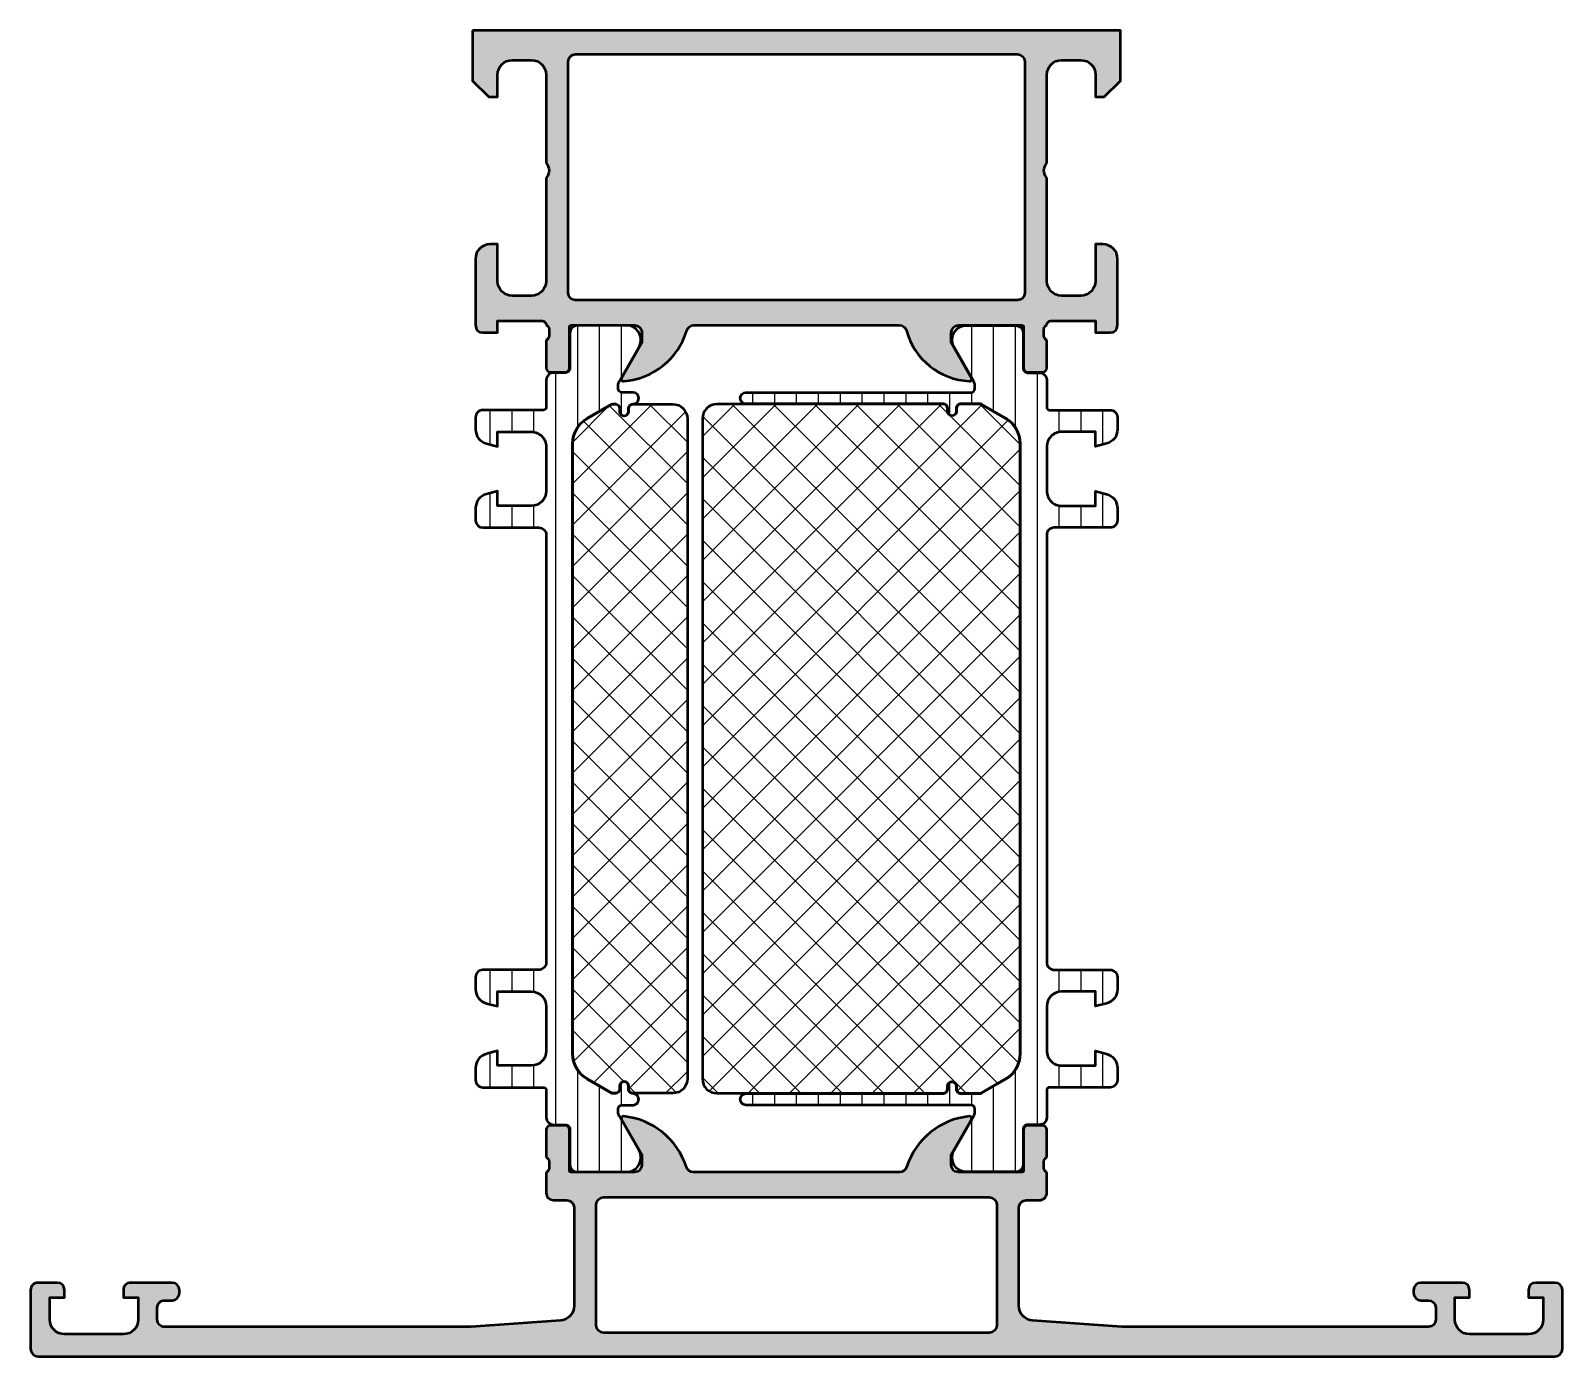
# Model space of a CAD drawing. Extents: x 0 to 104, y 0 to 90.
import ezdxf

# ---------------------------------------------------------------- set-up
doc = ezdxf.new("R2010")
doc.units = 0
for name, color, linetype, lineweight in [('0S-Alu contour', 7, 'Continuous', 50), ('0S-Alu hatch', 252, 'Continuous', 25), ('0S-Plastic contour', 254, 'Continuous', 50), ('0S-Plastic hatch', 253, 'Continuous', 25), ('0S-PT contour', 91, 'Continuous', 50), ('0S-PT hatch', 103, 'Continuous', 25)]:
    doc.layers.add(name, color=color, linetype=linetype, lineweight=lineweight)
pattern_1 = [(90, (0, 0), (-1.4859, 0), [])]
pattern_2 = [(135, (0, 0), (-1.403165018917055, -1.403165018917055), []), (225, (0, 0), (1.403165018917055, -1.403165018917055), [])]

# ---------------------------------------------------------------- blocks, each defined once
blk = doc.blocks.new('445130__E653AF47_C448_4871_BC06_A91FB0F32772_')
at = {"layer": '0S-Alu hatch'}
h = blk.add_hatch(color=256, dxfattribs=at)
edge = h.paths.add_edge_path()
edge.add_line((36.90000000000001, 10.1), (36.89999999999999, 3.431119203401296))
edge.add_ellipse((35.89999999999999, 3.431119203401299), major_axis=(-1, 0), ratio=1, start_angle=94.08561677997488, end_angle=180, ccw=False)
edge.add_line((35.9712470499879, 2.433660503570564), (29.9, 2))
edge.add_line((29.9, 2), (9.100000000000001, 1.999999999999999))
edge.add_ellipse((9.1, 2.499999999999999), major_axis=(-0.4999999999999999, 0), ratio=1, start_angle=0, end_angle=90.00000000000023, ccw=False)
edge.add_line((8.6, 2.499999999999999), (8.6, 3.299999999999998))
edge.add_ellipse((9.100000000000001, 3.299999999999998), major_axis=(-0.5000000000000018, 0), ratio=1, start_angle=269.99999999999983, end_angle=360, ccw=False)
edge.add_line((9.100000000000003, 3.799999999999999), (9.599999999999998, 3.799999999999998))
edge.add_arc((9.599999999999998, 4.299999999999998), 0.5, 270, 360)
edge.add_line((10.1, 4.299999999999998), (10.1, 4.499999999999997))
edge.add_arc((9.600000000000001, 4.5), 0.4999999999999983, 0, 90)
edge.add_line((9.600000000000001, 4.999999999999999), (6.8, 4.999999999999999))
edge.add_arc((6.799999999999999, 4.5), 0.4999999999999992, 89.99999999999991, 180)
edge.add_line((6.3, 4.5), (6.300000000000001, 3.999999999999999))
edge.add_line((6.300000000000001, 3.999999999999999), (7.300000000000001, 3.999999999999999))
edge.add_line((7.300000000000001, 3.999999999999999), (7.300000000000001, 2.499999999999997))
edge.add_ellipse((6.300000000000003, 2.499999999999998), major_axis=(-0.9999999999999982, 0), ratio=1, start_angle=90, end_angle=180, ccw=False)
edge.add_line((6.300000000000002, 1.5), (2.299999999999999, 1.499999999999999))
edge.add_ellipse((2.299999999999999, 2.499999999999999), major_axis=(-1, 0), ratio=1, start_angle=0, end_angle=90, ccw=False)
edge.add_line((1.299999999999999, 2.499999999999999), (1.299999999999999, 3.999999999999998))
edge.add_line((1.299999999999999, 3.999999999999998), (2.299999999999999, 3.999999999999999))
edge.add_line((2.299999999999999, 3.999999999999999), (2.299999999999999, 4.499999999999999))
edge.add_arc((1.799999999999999, 4.499999999999999), 0.5, 0, 89.99999999999987)
edge.add_line((1.8, 4.999999999999999), (0.5000000000000029, 5.000000000000001))
edge.add_arc((0.5000000000000017, 4.5), 0.5000000000000018, 89.99999999999984, 180)
edge.add_line((-1e-16, 4.5), (0, 0.5))
edge.add_arc((0.5, 0.5), 0.5, 180, 269.9999999999999)
edge.add_line((0.4999999999999998, 0), (103.5, 0))
edge.add_arc((103.5, 0.5), 0.5, 270, 360)
edge.add_line((104, 0.5), (104, 4.50000000000001))
edge.add_arc((103.5, 4.50000000000001), 0.5, 0, 89.99999999999837)
edge.add_line((103.5, 5.00000000000001), (102.2, 4.999999999999998))
edge.add_arc((102.2, 4.50000000000001), 0.4999999999999876, 90, 180)
edge.add_line((101.7, 4.50000000000001), (101.7, 3.999999999999999))
edge.add_line((101.7, 3.999999999999999), (102.7, 3.999999999999999))
edge.add_line((102.7, 3.999999999999999), (102.7, 2.499999999999985))
edge.add_ellipse((101.7, 2.499999999999995), major_axis=(-0.9999999999999857, 0), ratio=1, start_angle=90, end_angle=180, ccw=False)
edge.add_line((101.7, 1.500000000000009), (97.70000000000003, 1.499999999999999))
edge.add_ellipse((97.70000000000003, 2.50000000000001), major_axis=(-1.000000000000011, 0), ratio=1, start_angle=0, end_angle=90, ccw=False)
edge.add_line((96.70000000000002, 2.50000000000001), (96.70000000000002, 3.999999999999999))
edge.add_line((96.70000000000002, 3.999999999999999), (97.70000000000002, 3.999999999999999))
edge.add_line((97.70000000000002, 3.999999999999999), (97.70000000000002, 4.50000000000001))
edge.add_arc((97.20000000000002, 4.50000000000001), 0.4999999999999858, 0, 89.99999999999837)
edge.add_line((97.20000000000005, 4.999999999999996), (94.39999999999999, 5))
edge.add_arc((94.4, 4.50000000000001), 0.4999999999999894, 90.0000000000016, 180)
edge.add_line((93.90000000000002, 4.500000000000011), (93.9, 4.300000000000039))
edge.add_arc((94.4, 4.300000000000004), 0.5, 180, 270)
edge.add_line((94.4, 3.800000000000004), (94.9, 3.799999999999998))
edge.add_ellipse((94.9, 3.300000000000001), major_axis=(-0.4999999999999978, 0), ratio=1, start_angle=180, end_angle=270, ccw=False)
edge.add_line((95.4, 3.300000000000018), (95.40000000000002, 2.500000000000034))
edge.add_ellipse((94.9, 2.500000000000025), major_axis=(-0.5000000000000285, 0), ratio=1, start_angle=90, end_angle=180, ccw=False)
edge.add_line((94.9, 1.999999999999997), (74.09999999999995, 2.000000000000001))
edge.add_line((74.09999999999995, 2.000000000000001), (68.02875295001208, 2.433660503570567))
edge.add_ellipse((68.10000000000001, 3.431119203401305), major_axis=(-1.000000000000004, 0), ratio=1, start_angle=0, end_angle=85.91438322002392, ccw=False)
edge.add_line((67.1, 3.431119203401303), (67.1, 10.10000000000001))
edge.add_ellipse((67.59999999999998, 10.10000000000001), major_axis=(-0.4999999999999858, 0), ratio=1, start_angle=269.9999999999984, end_angle=360, ccw=False)
edge.add_line((67.6, 10.6), (68.49999999999999, 10.6))
edge.add_arc((68.5, 11.10000000000001), 0.5000000000000125, 269.9999999999984, 360)
edge.add_line((69.00000000000001, 11.10000000000001), (68.99999999999999, 12.50000000000001))
edge.add_ellipse((69.07883644654304, 12.76752059199311), major_axis=(-0.2788950563274211, 0), ratio=1, start_angle=-1.164589374076911, end_angle=73.58012358050559, ccw=False)
edge.add_line((68.799999, 12.77318899999138), (68.79999899999999, 13.22678299999145))
edge.add_ellipse((69.07886709564316, 13.23244365946854), major_axis=(-0.2789255417371581, 0), ratio=1, start_angle=-73.57540544465002, end_angle=1.1628700728912236, ccw=False)
edge.add_line((69.00000000000001, 13.49998699999149), (69, 15.37999799999998))
edge.add_arc((68.69999999999999, 15.37999799999998), 0.3000000000000114, 0, 90)
edge.add_line((68.69999999999999, 15.679998), (67.7200256809572, 15.679998))
edge.add_arc((67.7200256809572, 15.379998), 0.2999999999999971, 90, 180)
edge.add_line((67.4200256809572, 15.379998), (67.4200256809572, 12.61999999999999))
edge.add_ellipse((67.30002568095723, 12.62), major_axis=(-0.1199999999999761, 0), ratio=1, start_angle=90, end_angle=180, ccw=False)
edge.add_line((67.30002568095723, 12.50000000000002), (63.00000000000004, 12.50000000000004))
edge.add_ellipse((63.00000000000004, 13.00000000000002), major_axis=(-0.4999999999999787, 0), ratio=1, start_angle=0, end_angle=90, ccw=False)
edge.add_line((62.50000000000007, 13.00000000000006), (62.50000000000013, 13.7000000000001))
edge.add_line((62.50000000000013, 13.7000000000001), (63.88149545762249, 16.09282032302761))
edge.add_arc((63.76188021535185, 16.16188021535175), 0.1381197846482815, 329.9999999999999, 455.6225775507901)
edge.add_arc((64.23822324117364, 11.32339113815272), 4.999999999999476, 95.62257755079048, 162.2515836439295)
edge.add_ellipse((58.99999999999986, 13.00000000000054), major_axis=(-0.5000000000005129, 0), ratio=1, start_angle=89.9999999999992, end_angle=162.2515836439304, ccw=False)
edge.add_line((58.99999999999985, 12.50000000000003), (45.00000000000015, 12.50000000000003))
edge.add_ellipse((45.00000000000015, 13.00000000000059), major_axis=(-0.5000000000005685, 0), ratio=1, start_angle=17.74841635607021, end_angle=89.9999999999992, ccw=False)
edge.add_arc((39.76177675882636, 11.32339113815275), 4.999999999999438, 17.74841635607049, 84.37742244920967)
edge.add_arc((40.23811978464813, 16.16188021535175), 0.1381197846482728, 84.37742244920987, 209.999999999999)
edge.add_line((40.11850454237749, 16.09282032302761), (41.49999999999987, 13.70000000000009))
edge.add_line((41.49999999999987, 13.70000000000009), (41.49999999999993, 13.00000000000006))
edge.add_ellipse((40.99999999999995, 13.00000000000002), major_axis=(-0.4999999999999787, 0), ratio=1, start_angle=90.0000000000008, end_angle=180, ccw=False)
edge.add_line((40.99999999999996, 12.50000000000004), (36.69997431904277, 12.50000000000003))
edge.add_ellipse((36.69997431904277, 12.62), major_axis=(-0.1199999999999761, 0), ratio=1, start_angle=0, end_angle=90, ccw=False)
edge.add_line((36.57997431904279, 12.62), (36.57997431904279, 15.37999800000001))
edge.add_arc((36.2799743190428, 15.37999800000001), 0.2999999999999971, 0, 90)
edge.add_line((36.2799743190428, 15.679998), (35.30000000000001, 15.679998))
edge.add_arc((35.30000000000001, 15.379998), 0.2999999999999989, 90, 180)
edge.add_line((35.00000000000002, 15.37999800000001), (35, 13.49998699999149))
edge.add_ellipse((34.92113290435683, 13.23244365946856), major_axis=(-0.2789255417371494, 0), ratio=1, start_angle=178.8371299271176, end_angle=253.575405444645, ccw=False)
edge.add_line((35.200001, 13.22678299999151), (35.200001, 12.77318899999182))
edge.add_ellipse((34.92116355345698, 12.7675205919931), major_axis=(-0.2788950563274163, 0), ratio=1, start_angle=106.4198764194901, end_angle=181.1645893741671, ccw=False)
edge.add_line((35.00000000000001, 12.5), (35, 11.1))
edge.add_arc((35.49999999999999, 11.09999999999999), 0.4999999999999929, 180, 269.9999999999992)
edge.add_line((35.49999999999999, 10.6), (36.4, 10.6))
edge.add_ellipse((36.40000000000001, 10.1), major_axis=(-0.5000000000000071, 0), ratio=1, start_angle=180, end_angle=270.0000000000008, ccw=False)
edge = h.paths.add_edge_path()
edge.add_line((38.4, 2.100000000000001), (38.4, 10.29999999999999))
edge.add_ellipse((38.90000000000001, 10.29999999999999), major_axis=(-0.5000000000000142, 0), ratio=1, start_angle=270.0000000000008, end_angle=360, ccw=False)
edge.add_line((38.9, 10.8), (65.1, 10.8))
edge.add_ellipse((65.1, 10.3), major_axis=(-0.5, 0), ratio=1, start_angle=180, end_angle=270, ccw=False)
edge.add_line((65.6, 10.29999999999999), (65.6, 2.099999999999997))
edge.add_ellipse((65.1, 2.099999999999998), major_axis=(-0.5, 0), ratio=1, start_angle=90, end_angle=180, ccw=False)
edge.add_line((65.1, 1.599999999999998), (38.9, 1.600000000000001))
edge.add_ellipse((38.9, 2.100000000000001), major_axis=(-0.5, 0), ratio=1, start_angle=0, end_angle=90, ccw=False)
at = {"layer": '0S-Alu contour', "color": 7}
for points in [[(36.2799743190428, 15.679998), (35.30000000000001, 15.679998)], [(40.11850454237749, 16.09282032302761), (41.49999999999987, 13.70000000000009), (41.49999999999993, 13.00000000000006)], [(62.50000000000007, 13.00000000000006), (62.50000000000013, 13.7000000000001), (63.88149545762249, 16.09282032302761)], [(68.69999999999999, 15.679998), (67.7200256809572, 15.679998)], [(35.00000000000002, 15.37999800000001), (35, 13.49998699999149)], [(36.57997431904279, 12.62), (36.57997431904279, 15.37999800000001)], [(67.4200256809572, 15.379998), (67.4200256809572, 12.61999999999999)], [(69.00000000000001, 13.49998699999149), (69, 15.37999799999998)], [(35.00000000000001, 12.5), (35, 11.1)], [(35.200001, 13.22678299999151), (35.200001, 12.77318899999182)], [(40.99999999999996, 12.50000000000004), (36.69997431904277, 12.50000000000003)], [(58.99999999999985, 12.50000000000003), (45.00000000000015, 12.50000000000003)], [(67.30002568095723, 12.50000000000002), (63.00000000000004, 12.50000000000004)], [(68.799999, 12.77318899999138), (68.79999899999999, 13.22678299999145)], [(69.00000000000001, 11.10000000000001), (68.99999999999999, 12.50000000000001)], [(35.49999999999999, 10.6), (36.4, 10.6)], [(38.9, 10.8), (65.1, 10.8)], [(67.6, 10.6), (68.49999999999999, 10.6)], [(36.90000000000001, 10.1), (36.89999999999999, 3.431119203401296)], [(38.4, 2.100000000000001), (38.4, 10.29999999999999)], [(65.6, 10.29999999999999), (65.6, 2.099999999999997)], [(67.1, 3.431119203401303), (67.1, 10.10000000000001)], [(-1e-16, 4.5), (0, 0.5)], [(1.8, 4.999999999999999), (0.5000000000000029, 5.000000000000001)], [(1.299999999999999, 2.499999999999999), (1.299999999999999, 3.999999999999998), (2.299999999999999, 3.999999999999999), (2.299999999999999, 4.499999999999999)], [(6.3, 4.5), (6.300000000000001, 3.999999999999999), (7.300000000000001, 3.999999999999999), (7.300000000000001, 2.499999999999997)], [(9.600000000000001, 4.999999999999999), (6.8, 4.999999999999999)], [(10.1, 4.299999999999998), (10.1, 4.499999999999997)], [(93.90000000000002, 4.500000000000011), (93.9, 4.300000000000039)], [(97.20000000000005, 4.999999999999996), (94.39999999999999, 5)], [(96.70000000000002, 2.50000000000001), (96.70000000000002, 3.999999999999999), (97.70000000000002, 3.999999999999999), (97.70000000000002, 4.50000000000001)], [(101.7, 4.50000000000001), (101.7, 3.999999999999999), (102.7, 3.999999999999999), (102.7, 2.499999999999985)], [(103.5, 5.00000000000001), (102.2, 4.999999999999998)], [(104, 0.5), (104, 4.50000000000001)], [(8.6, 2.499999999999999), (8.6, 3.299999999999998)], [(9.100000000000003, 3.799999999999999), (9.599999999999998, 3.799999999999998)], [(94.4, 3.800000000000004), (94.9, 3.799999999999998)], [(95.4, 3.300000000000018), (95.40000000000002, 2.500000000000034)], [(35.9712470499879, 2.433660503570564), (29.9, 2), (9.100000000000001, 1.999999999999999)], [(94.9, 1.999999999999997), (74.09999999999995, 2.000000000000001), (68.02875295001208, 2.433660503570567)], [(6.300000000000002, 1.5), (2.299999999999999, 1.499999999999999)], [(65.1, 1.599999999999998), (38.9, 1.600000000000001)], [(101.7, 1.500000000000009), (97.70000000000003, 1.499999999999999)], [(0.4999999999999998, 0), (103.5, 0)]]:
    blk.add_lwpolyline(points, dxfattribs=at)
for centre, radius, start, end in [((35.30000000000001, 15.379998), 0.2999999999999989, 90, 180), ((36.2799743190428, 15.37999800000001), 0.2999999999999971, 0, 90), ((40.23811978464813, 16.16188021535175), 0.1381197846482728, 84.37742244920987, 209.999999999999), ((39.76177675882636, 11.32339113815275), 4.999999999999438, 17.74841635607049, 84.37742244920967), ((64.23822324117364, 11.32339113815272), 4.999999999999476, 95.62257755079048, 162.2515836439295), ((63.76188021535185, 16.16188021535175), 0.1381197846482815, 329.9999999999999, 95.62257755079013), ((67.7200256809572, 15.379998), 0.2999999999999971, 90, 180), ((68.69999999999999, 15.37999799999998), 0.3000000000000114, 0, 90), ((35.49999999999999, 11.09999999999999), 0.4999999999999929, 180, 269.9999999999992), ((68.5, 11.10000000000001), 0.5000000000000125, 269.9999999999984, 0), ((0.5000000000000017, 4.5), 0.5000000000000018, 89.99999999999984, 180), ((1.799999999999999, 4.499999999999999), 0.5, 0, 89.99999999999987), ((6.799999999999999, 4.5), 0.4999999999999992, 89.99999999999991, 180), ((9.600000000000001, 4.5), 0.4999999999999983, 0, 90), ((9.599999999999998, 4.299999999999998), 0.5, 270, 0), ((94.4, 4.50000000000001), 0.4999999999999894, 90.0000000000016, 180), ((94.4, 4.300000000000004), 0.5, 180, 270), ((97.20000000000002, 4.50000000000001), 0.4999999999999858, 0, 89.99999999999837), ((102.2, 4.50000000000001), 0.4999999999999876, 90, 180), ((103.5, 4.50000000000001), 0.5, 0, 89.99999999999837), ((0.5, 0.5), 0.5, 180, 269.9999999999999), ((103.5, 0.5), 0.5, 270, 0)]:
    blk.add_arc(centre, radius, start, end, dxfattribs=at)
at = {"layer": '0S-Alu contour', "color": 7, "extrusion": (0, 0, -1)}
for centre, radius, start, end in [((-34.92113290435683, 13.23244365946856), 0.2789255417371494, 106.424594555355, 181.1628700728825), ((-34.92116355345698, 12.7675205919931), 0.2788950563274163, 178.8354106258329, 253.5801235805099), ((-36.69997431904277, 12.62), 0.1199999999999761, 270, 0), ((-40.99999999999995, 13.00000000000002), 0.4999999999999787, 180, 269.9999999999992), ((-45.00000000000015, 13.00000000000059), 0.5000000000005685, 270.0000000000008, 342.2515836439298), ((-58.99999999999986, 13.00000000000054), 0.5000000000005129, 197.7484163560697, 270.0000000000008), ((-63.00000000000004, 13.00000000000002), 0.4999999999999787, 270, 0), ((-67.30002568095723, 12.62), 0.1199999999999761, 180, 270), ((-69.07883644654304, 12.76752059199311), 0.2788950563274211, 286.4198764194945, 1.164589374076893), ((-69.07886709564316, 13.23244365946854), 0.2789255417371581, 358.8371299271088, 73.57540544464997), ((-36.40000000000001, 10.1), 0.5000000000000071, 89.9999999999992, 180), ((-38.90000000000001, 10.29999999999999), 0.5000000000000142, 0, 89.9999999999992), ((-65.1, 10.3), 0.5, 90, 180), ((-67.59999999999998, 10.10000000000001), 0.4999999999999858, 0, 90.0000000000016), ((-9.100000000000001, 3.299999999999998), 0.5000000000000018, 0, 90.00000000000018), ((-35.89999999999999, 3.431119203401299), 1, 180, 265.9143832200251), ((-68.10000000000001, 3.431119203401305), 1.000000000000004, 274.0856167799761, 0), ((-94.9, 3.300000000000001), 0.4999999999999978, 90, 180), ((-2.299999999999999, 2.499999999999999), 1, 270, 0), ((-6.300000000000003, 2.499999999999998), 0.9999999999999982, 180, 270.0000000000001), ((-9.1, 2.499999999999999), 0.4999999999999999, 269.9999999999998, 0), ((-38.9, 2.100000000000001), 0.5, 270, 0), ((-65.1, 2.099999999999998), 0.5, 180, 270), ((-94.9, 2.500000000000025), 0.5000000000000285, 180, 270), ((-97.70000000000003, 2.50000000000001), 1.000000000000011, 270, 0), ((-101.7, 2.499999999999995), 0.9999999999999857, 180, 270)]:
    blk.add_arc(centre, radius, start, end, dxfattribs=at)
blk = doc.blocks.new('284599__752C09EC_3FCC_4E8B_BED4_004F475CE642___098CF77D_D5FA_4B68_AB11_26EEE8BA5632_')
at = {"layer": '0S-Plastic hatch'}
h = blk.add_hatch(dxfattribs=at)
h.set_pattern_fill('ANSI31', color=256, scale=0.4680000000000001, angle=45, style=0)
h.set_pattern_definition(pattern_1)
edge = h.paths.add_edge_path()
edge.add_arc((69.19999999999973, 64.45000000004752), 0.2100000000000364, 180, 270)
edge.add_line((69.19999999999973, 64.2400000000475), (73.29999999999968, 64.24000000004757))
edge.add_ellipse((73.29999999999971, 63.75000000004758), major_axis=(-0.4899999999999878, 0), ratio=1, start_angle=180, end_angle=270.00000000000165, ccw=False)
edge.add_line((73.78999999999971, 63.75000000004758), (73.7899999999997, 62.91925077667322))
edge.add_ellipse((72.79999999999978, 62.91925077667322), major_axis=(-0.9899999999999096, 0), ratio=1, start_angle=105.00000000000631, end_angle=180, ccw=False)
edge.add_line((73.05623085465136, 61.96298420864716), (72.30999999999972, 61.76303225377598))
edge.add_line((72.30999999999972, 61.76303225377598), (72.3099999999997, 62.76000000004748))
edge.add_line((72.3099999999997, 62.76000000004748), (69.99999999999973, 62.76000000004753))
edge.add_arc((69.9999999999997, 61.75000000004753), 1.009999999999998, 89.9999999999984, 180)
edge.add_line((68.9899999999997, 61.75000000004753), (68.9899999999997, 58.75000000004753))
edge.add_arc((69.99999999999967, 58.75000000004754), 1.00999999999999, 180, 270.0000000000017)
edge.add_line((69.99999999999972, 57.74000000004755), (72.3099999999997, 57.74000000004751))
edge.add_line((72.3099999999997, 57.74000000004751), (72.3099999999997, 58.7369677463191))
edge.add_line((72.3099999999997, 58.7369677463191), (73.05623085465118, 58.5370157914481))
edge.add_ellipse((72.79999999999971, 57.58074922342193), major_axis=(-0.9899999999999803, 0), ratio=1, start_angle=180, end_angle=255.0000000000017, ccw=False)
edge.add_line((73.7899999999997, 57.58074922342194), (73.78999999999968, 56.75000000004749))
edge.add_ellipse((73.29999999999971, 56.75000000004748), major_axis=(-0.4899999999999664, 0), ratio=1, start_angle=89.9999999999983, end_angle=180, ccw=False)
edge.add_line((73.29999999999968, 56.26000000004752), (69.4999999999997, 56.26000000004751))
edge.add_arc((69.49999999999969, 55.7500000000475), 0.5100000000000052, 89.99999999999841, 180)
edge.add_line((68.98999999999968, 55.75000000004751), (68.9899999999997, 26.75000000000034))
edge.add_arc((69.49999999999967, 26.75000000000033), 0.5099999999999767, 180, 270.0000000000016)
edge.add_line((69.49999999999969, 26.24000000000036), (73.29999999999974, 26.24000000000034))
edge.add_ellipse((73.29999999999976, 25.75000000000038), major_axis=(-0.4899999999999558, 0), ratio=1, start_angle=180, end_angle=270.00000000000165, ccw=False)
edge.add_line((73.78999999999971, 25.75000000000039), (73.78999999999972, 24.91925077662604))
edge.add_ellipse((72.79999999999964, 24.91925077662605), major_axis=(-0.9900000000000799, 0), ratio=1, start_angle=104.99999999999429, end_angle=180, ccw=False)
edge.add_line((73.05623085465106, 23.96298420859977), (72.3099999999997, 23.76303225372882))
edge.add_line((72.3099999999997, 23.76303225372882), (72.3099999999997, 24.76000000000032))
edge.add_line((72.3099999999997, 24.76000000000032), (69.99999999999962, 24.76000000000029))
edge.add_arc((69.99999999999963, 23.75000000000036), 1.009999999999926, 90.00000000000081, 180)
edge.add_line((68.9899999999997, 23.75000000000035), (68.9899999999997, 20.75000000000035))
edge.add_arc((69.99999999999967, 20.75000000000034), 1.00999999999999, 180, 270.0000000000008)
edge.add_line((69.9999999999997, 19.74000000000035), (72.3099999999997, 19.74000000000035))
edge.add_line((72.3099999999997, 19.74000000000035), (72.3099999999997, 20.73696774627193))
edge.add_line((72.3099999999997, 20.73696774627193), (73.05623085465125, 20.53701579140083))
edge.add_ellipse((72.79999999999971, 19.58074922337467), major_axis=(-0.9899999999999849, 0), ratio=1, start_angle=180, end_angle=254.9999999999975, ccw=False)
edge.add_line((73.7899999999997, 19.58074922337467), (73.7899999999997, 18.75000000000028))
edge.add_ellipse((73.29999999999968, 18.75000000000029), major_axis=(-0.4899999999999949, 0), ratio=1, start_angle=90, end_angle=180, ccw=False)
edge.add_line((73.29999999999968, 18.26000000000029), (69.19999999999972, 18.26000000000034))
edge.add_arc((69.19999999999972, 18.05000000000033), 0.2100000000000151, 90, 180)
edge.add_line((68.9899999999997, 18.05000000000032), (68.9899999999997, 16.20999432109084))
edge.add_ellipse((68.500002678902, 16.20999432109084), major_axis=(-0.4899973210976896, 0), ratio=1, start_angle=90, end_angle=180, ccw=False)
edge.add_line((68.500002678902, 15.71999699999315), (67.68966866665957, 15.71999700000032))
edge.add_arc((67.68966866665951, 15.40999700000027), 0.3100000000000538, 89.99999999998948, 180.0079248428868)
edge.add_line((67.37966866962475, 15.40995412247404), (67.38000061237655, 13.01006375010325))
edge.add_ellipse((66.89000463963306, 13.00999597742375), major_axis=(-0.4899959774303982, 0), ratio=1, start_angle=89.9999999982237, end_angle=180.0079247354991, ccw=False)
edge.add_line((66.89000463961787, 12.51999999999335), (63.41417750380858, 12.52000000000032))
edge.add_ellipse((63.55577115088467, 13.49981807472317), major_axis=(-0.9899960709244748, 0), ratio=1, start_angle=-32.740756988385215, end_angle=81.77710364110112, ccw=False)
edge.add_line((62.72305944590382, 14.03524634894276), (64.04169560553905, 16.31919148718658))
edge.add_arc((63.60002263447409, 16.57419146097216), 0.5099999999999995, 330.0000034006501, 360.0057438232341)
edge.add_line((64.11002263191139, 16.57424258777224), (64.10999999868382, 16.80002606457038))
edge.add_arc((63.84999999994498, 16.79999999995503), 0.260000000045304, 0.0057438172060589, 89.99999999386671)
edge.add_line((63.84999999997281, 17.06000000000034), (48.57101353298069, 17.06000000000091))
edge.add_ellipse((48.57101353298069, 17.44925907311738), major_axis=(-0.3892590731164738, 0), ratio=1, start_angle=-90, end_angle=90, ccw=False)
edge.add_line((48.57101353298069, 17.83851814623386), (61.95486402147731, 17.83851814623386))
edge.add_arc((61.95486402147731, 18.15000000000038), 0.3114818537665229, 270, 360)
edge.add_line((62.26634587524383, 18.15000000000038), (62.26634587524383, 18.35057079528655))
edge.add_ellipse((62.55577507995759, 18.35057079528656), major_axis=(-0.2894292047137625, 0), ratio=1, start_angle=180, end_angle=360, ccw=False)
edge.add_line((62.84520428467136, 18.35057079528656), (62.84520428467136, 18.15000000000031))
edge.add_arc((63.1552042846713, 18.15000000000031), 0.3099999999999383, 180, 273.3384387211084)
edge.add_line((63.17325675763467, 17.84052607828821), (64.46501280945994, 17.8405260782878))
edge.add_arc((64.46501280946, 18.05052607828782), 0.2100000000000151, 269.9999999999806, 299.9999999999989)
edge.add_line((64.57001280946001, 17.86866074349307), (66.2049999999997, 18.81262103807271))
edge.add_arc((65.19999999999975, 20.55333209967941), 2.009999999999957, 299.9999999999992, 360)
edge.add_line((67.20999999999971, 20.55333209967941), (67.20999999999968, 61.94666790036848))
edge.add_arc((65.1999999999998, 61.94666790036845), 2.009999999999877, 0, 59.99999999999587)
edge.add_line((66.20499999999987, 63.687378961975), (64.57001280946035, 64.63133925655478))
edge.add_arc((64.46501280946033, 64.44947392176005), 0.2100000000000126, 59.99999999999624, 90.0000000000039)
edge.add_line((64.46501280946032, 64.65947392176005), (63.1732567576368, 64.6594739217599))
edge.add_arc((63.15520428467163, 64.35000000004754), 0.3100000000002799, 86.66156127856122, 180)
edge.add_line((62.84520428467135, 64.35000000004757), (62.84520428467136, 64.14942920476133))
edge.add_ellipse((62.55577507995759, 64.14942920476133), major_axis=(-0.2894292047137696, 0), ratio=1, start_angle=0, end_angle=180, ccw=False)
edge.add_line((62.26634587524383, 64.14942920476133), (62.26634587524383, 64.35000000004743))
edge.add_arc((61.95486402147726, 64.35000000004744), 0.3114818537665656, 0, 89.9999999999987)
edge.add_line((61.95486402147727, 64.66148185381401), (48.5710135329807, 64.66148185381402))
edge.add_ellipse((48.57101353298068, 65.05074092693044), major_axis=(-0.3892590731164205, 0), ratio=1, start_angle=-89.99999999999778, end_angle=90.0000000000021, ccw=False)
edge.add_line((48.57101353298066, 65.44000000004687), (63.84999999997283, 65.44000000004756))
edge.add_arc((63.84999999997282, 65.700000000065), 0.260000000017456, 270.0000000000031, 359.9942561767024)
edge.add_line((64.1099999986838, 65.69997393542187), (64.11002263191168, 65.92575741511321))
edge.add_arc((63.60002263447406, 65.9258085390757), 0.5100000000000217, 359.9942564955642, 389.9999965993452)
edge.add_line((64.04169560553906, 66.18080851286126), (62.72305944590375, 68.46475365110518))
edge.add_ellipse((63.55577115088465, 69.00018192532467), major_axis=(-0.9899960709244593, 0), ratio=1, start_angle=-81.77710364111078, end_angle=32.74075698837851, ccw=False)
edge.add_line((63.41417750380873, 69.98000000004753), (66.89000463961789, 69.98000000005447))
edge.add_ellipse((66.89000463961789, 69.49000402260891), major_axis=(-0.4899959774455595, 0), ratio=1, start_angle=179.9920752627534, end_angle=270, ccw=False)
edge.add_line((67.38000061237655, 69.4899362499142), (67.37966866962476, 67.09004587758577))
edge.add_arc((67.68966866666547, 67.09000300005351), 0.310000000005986, 179.9920751560094, 269.9999999988969)
edge.add_line((67.6896686666595, 66.78000300004753), (68.5000026789021, 66.7800030000547))
edge.add_ellipse((68.50000267890206, 66.29000567895706), major_axis=(-0.489997321097647, 0), ratio=1, start_angle=180, end_angle=269.999999999995, ccw=False)
edge.add_line((68.98999999999971, 66.29000567895702), (68.9899999999997, 64.45000000004752))
at = {"layer": '0S-Plastic contour', "color": 7}
for points in [[(63.41417750380873, 69.98000000004753), (66.89000463961789, 69.98000000005447)], [(67.38000061237655, 69.4899362499142), (67.37966866962476, 67.09004587758577)], [(64.04169560553906, 66.18080851286126), (62.72305944590375, 68.46475365110518)], [(67.6896686666595, 66.78000300004753), (68.5000026789021, 66.7800030000547)], [(64.1099999986838, 65.69997393542187), (64.11002263191168, 65.92575741511321)], [(68.98999999999971, 66.29000567895702), (68.9899999999997, 64.45000000004752)], [(48.57101353298066, 65.44000000004687), (63.84999999997283, 65.44000000004756)], [(61.95486402147727, 64.66148185381401), (48.5710135329807, 64.66148185381402)], [(64.46501280946032, 64.65947392176005), (63.1732567576368, 64.6594739217599)], [(66.20499999999987, 63.687378961975), (64.57001280946035, 64.63133925655478)], [(62.26634587524383, 64.14942920476133), (62.26634587524383, 64.35000000004743)], [(62.84520428467135, 64.35000000004757), (62.84520428467136, 64.14942920476133)], [(69.19999999999973, 64.2400000000475), (73.29999999999968, 64.24000000004757)], [(73.78999999999971, 63.75000000004758), (73.7899999999997, 62.91925077667322)], [(73.05623085465136, 61.96298420864716), (72.30999999999972, 61.76303225377598), (72.3099999999997, 62.76000000004748), (69.99999999999973, 62.76000000004753)], [(67.20999999999971, 20.55333209967941), (67.20999999999968, 61.94666790036848)], [(68.9899999999997, 61.75000000004753), (68.9899999999997, 58.75000000004753)], [(69.99999999999972, 57.74000000004755), (72.3099999999997, 57.74000000004751), (72.3099999999997, 58.7369677463191), (73.05623085465118, 58.5370157914481)], [(73.7899999999997, 57.58074922342194), (73.78999999999968, 56.75000000004749)], [(73.29999999999968, 56.26000000004752), (69.4999999999997, 56.26000000004751)], [(68.98999999999968, 55.75000000004751), (68.9899999999997, 26.75000000000034)], [(69.49999999999969, 26.24000000000036), (73.29999999999974, 26.24000000000034)], [(73.78999999999971, 25.75000000000039), (73.78999999999972, 24.91925077662604)], [(73.05623085465106, 23.96298420859977), (72.3099999999997, 23.76303225372882), (72.3099999999997, 24.76000000000032), (69.99999999999962, 24.76000000000029)], [(68.9899999999997, 23.75000000000035), (68.9899999999997, 20.75000000000035)], [(69.9999999999997, 19.74000000000035), (72.3099999999997, 19.74000000000035), (72.3099999999997, 20.73696774627193), (73.05623085465125, 20.53701579140083)], [(64.57001280946001, 17.86866074349307), (66.2049999999997, 18.81262103807271)], [(73.7899999999997, 19.58074922337467), (73.7899999999997, 18.75000000000028)], [(48.57101353298069, 17.83851814623386), (61.95486402147731, 17.83851814623386)], [(62.26634587524383, 18.15000000000038), (62.26634587524383, 18.35057079528655)], [(62.84520428467136, 18.35057079528656), (62.84520428467136, 18.15000000000031)], [(63.17325675763467, 17.84052607828821), (64.46501280945994, 17.8405260782878)], [(68.9899999999997, 18.05000000000032), (68.9899999999997, 16.20999432109084)], [(73.29999999999968, 18.26000000000029), (69.19999999999972, 18.26000000000034)], [(63.84999999997281, 17.06000000000034), (48.57101353298069, 17.06000000000091)], [(64.11002263191139, 16.57424258777224), (64.10999999868382, 16.80002606457038)], [(62.72305944590382, 14.03524634894276), (64.04169560553905, 16.31919148718658)], [(68.500002678902, 15.71999699999315), (67.68966866665957, 15.71999700000032)], [(67.37966866962475, 15.40995412247404), (67.38000061237655, 13.01006375010325)], [(66.89000463961787, 12.51999999999335), (63.41417750380858, 12.52000000000032)]]:
    blk.add_lwpolyline(points, dxfattribs=at)
at = {"layer": '0S-Plastic contour', "color": 7, "extrusion": (0, 0, -1)}
for centre, radius, start, end in [((-63.55577115088465, 69.00018192532467), 0.9899960709244593, 327.2592430116215, 81.7771036411109), ((-66.89000463961789, 69.49000402260891), 0.4899959774455596, 90, 180.0079247372467), ((-68.50000267890206, 66.29000567895706), 0.489997321097647, 90.000000000005, 180), ((-48.57101353298068, 65.05074092693044), 0.3892590731164205, 269.9999999999979, 89.99999999999793), ((-62.55577507995759, 64.14942920476133), 0.2894292047137696, 180, 0), ((-73.29999999999971, 63.75000000004758), 0.4899999999999878, 89.99999999999834, 180), ((-72.79999999999978, 62.91925077667322), 0.9899999999999096, 180, 254.9999999999937), ((-72.79999999999971, 57.58074922342193), 0.9899999999999803, 104.9999999999983, 180), ((-73.29999999999971, 56.75000000004748), 0.4899999999999665, 180, 270.0000000000017), ((-73.29999999999976, 25.75000000000038), 0.4899999999999558, 89.99999999999834, 180), ((-72.79999999999964, 24.91925077662605), 0.9900000000000801, 180, 255.0000000000057), ((-72.79999999999971, 19.58074922337467), 0.9899999999999849, 105.0000000000025, 180), ((-73.29999999999968, 18.75000000000029), 0.4899999999999949, 180, 270), ((-48.57101353298069, 17.44925907311738), 0.3892590731164738, 270, 90), ((-62.55577507995759, 18.35057079528656), 0.2894292047137625, 0, 180), ((-68.500002678902, 16.20999432109084), 0.4899973210976896, 180, 270), ((-63.55577115088467, 13.49981807472317), 0.989996070924475, 278.2228963588989, 32.74075698838519), ((-66.89000463963306, 13.00999597742375), 0.4899959774303983, 179.9920752645009, 270.0000000017763)]:
    blk.add_arc(centre, radius, start, end, dxfattribs=at)
at = {"layer": '0S-Plastic contour', "color": 7}
for centre, radius, start, end in [((67.68966866666547, 67.09000300005351), 0.310000000005986, 179.9920751560094, 269.9999999988969), ((63.84999999997282, 65.700000000065), 0.260000000017456, 270.0000000000031, 359.9942561767024), ((63.60002263447406, 65.9258085390757), 0.5100000000000217, 359.9942564955642, 29.99999659934513), ((61.95486402147726, 64.35000000004744), 0.3114818537665656, 0, 89.9999999999987), ((63.15520428467163, 64.35000000004754), 0.3100000000002799, 86.66156127856122, 180), ((64.46501280946033, 64.44947392176005), 0.2100000000000126, 59.99999999999624, 90.0000000000039), ((65.1999999999998, 61.94666790036845), 2.009999999999877, 0, 59.99999999999587), ((69.19999999999973, 64.45000000004752), 0.2100000000000364, 180, 270), ((69.9999999999997, 61.75000000004753), 1.009999999999998, 89.9999999999984, 180), ((69.99999999999967, 58.75000000004754), 1.00999999999999, 180, 270.0000000000017), ((69.49999999999969, 55.7500000000475), 0.5100000000000052, 89.99999999999841, 180), ((69.49999999999967, 26.75000000000033), 0.5099999999999767, 180, 270.0000000000016), ((69.99999999999963, 23.75000000000036), 1.009999999999926, 90.00000000000081, 180), ((65.19999999999975, 20.55333209967941), 2.009999999999957, 299.9999999999992, 0), ((69.99999999999967, 20.75000000000034), 1.00999999999999, 180, 270.0000000000008), ((61.95486402147731, 18.15000000000038), 0.3114818537665229, 270, 0), ((63.1552042846713, 18.15000000000031), 0.3099999999999383, 180, 273.3384387211084), ((64.46501280946, 18.05052607828782), 0.2100000000000151, 269.9999999999806, 299.9999999999989), ((69.19999999999972, 18.05000000000033), 0.2100000000000151, 90, 180), ((63.84999999994498, 16.79999999995503), 0.260000000045304, 0.0057438172060589, 89.99999999386671), ((63.60002263447409, 16.57419146097216), 0.5099999999999995, 330.0000034006501, 0.0057438232341285), ((67.68966866665951, 15.40999700000027), 0.3100000000000538, 89.99999999998948, 180.0079248428868)]:
    blk.add_arc(centre, radius, start, end, dxfattribs=at)
blk = doc.blocks.new('441180__C05890B8_26DD_483C_A1D0_9D2F162E71A1_')
at = {"layer": '0S-PT hatch'}
h = blk.add_hatch(dxfattribs=at)
h.set_pattern_fill('ANSI37', color=256, scale=0.625, angle=90, style=0)
h.set_pattern_definition(pattern_2)
edge = h.paths.add_edge_path()
edge.add_line((45.6099999999997, 63.65020331974299), (45.6099999999997, 18.84979668030485))
edge.add_arc((46.5999999999997, 18.84979668030485), 0.9900000000000019, 180, 269.9999999999996)
edge.add_line((46.59999999999969, 17.85979668030485), (61.95634587524383, 17.85979668030485))
edge.add_arc((61.95634587524383, 18.14979668030486), 0.2900000000000098, 269.9999999999986, 360)
edge.add_line((62.24634587524384, 18.14979668030486), (62.24634587524384, 18.3503674755911))
edge.add_ellipse((62.55577507995759, 18.3503674755911), major_axis=(-0.3094292047137586, 0), ratio=1, start_angle=180, end_angle=360, ccw=False)
edge.add_line((62.86520428467135, 18.3503674755911), (62.86520428467135, 18.14979668030487))
edge.add_arc((63.15520428467135, 18.14979668030487), 0.2899999999999991, 180, 266.5483281938052)
edge.add_line((63.13774436919647, 17.86032275859237), (64.46501280946015, 17.86032275859237))
edge.add_arc((64.46501280946015, 18.05032275859236), 0.1899999999999906, 270, 300.0000000000011)
edge.add_line((64.56001280946015, 17.88577793187333), (66.19499999999971, 18.82973822645291))
edge.add_arc((65.19999999999972, 20.55312877998392), 1.989999999999979, 300, 360)
edge.add_line((67.1899999999997, 20.55312877998393), (67.18999999999969, 61.946464580673))
edge.add_arc((65.1999999999997, 61.946464580673), 1.98999999999998, 0, 60.00000000000049)
edge.add_line((66.19499999999968, 63.66985513420402), (64.5600128094601, 64.6138154287836))
edge.add_arc((64.46501280946018, 64.4492706020646), 0.189999999999929, 60.00000000000783, 90.00000000000857)
edge.add_line((64.46501280946015, 64.63927060206453), (63.13828197638422, 64.63927060206453))
edge.add_arc((63.15574189185915, 64.34979668035204), 0.289999999999996, 93.45167180620476, 180)
edge.add_line((62.86574189185915, 64.34979668035204), (62.86574189185916, 64.1492258850658))
edge.add_ellipse((62.55577507995759, 64.1492258850658), major_axis=(-0.3099668119015604, 0), ratio=1, start_angle=0, end_angle=180, ccw=False)
edge.add_line((62.24580826805603, 64.1492258850658), (62.24580826805603, 64.34979668030486))
edge.add_arc((61.95540162866507, 64.34979668030486), 0.2904066393909659, 0, 89.99999999982477)
edge.add_line((61.95540162866596, 64.64020331969583), (46.60000000000272, 64.64020331974297))
edge.add_arc((46.59999999999968, 63.65020331974299), 0.9899999999999735, 89.99999999982398, 180)
at = {"layer": '0S-PT contour', "color": 7}
for points in [[(61.95540162866596, 64.64020331969583), (46.60000000000272, 64.64020331974297)], [(64.46501280946015, 64.63927060206453), (63.13828197638422, 64.63927060206453)], [(66.19499999999968, 63.66985513420402), (64.5600128094601, 64.6138154287836)], [(45.6099999999997, 63.65020331974299), (45.6099999999997, 18.84979668030485)], [(62.24580826805603, 64.1492258850658), (62.24580826805603, 64.34979668030486)], [(62.86574189185915, 64.34979668035204), (62.86574189185916, 64.1492258850658)], [(67.1899999999997, 20.55312877998393), (67.18999999999969, 61.946464580673)], [(64.56001280946015, 17.88577793187333), (66.19499999999971, 18.82973822645291)], [(46.59999999999969, 17.85979668030485), (61.95634587524383, 17.85979668030485)], [(62.24634587524384, 18.14979668030486), (62.24634587524384, 18.3503674755911)], [(62.86520428467135, 18.3503674755911), (62.86520428467135, 18.14979668030487)], [(63.13774436919647, 17.86032275859237), (64.46501280946015, 17.86032275859237)]]:
    blk.add_lwpolyline(points, dxfattribs=at)
for centre, radius, start, end in [((46.59999999999968, 63.65020331974299), 0.9899999999999735, 89.99999999982398, 180), ((61.95540162866507, 64.34979668030486), 0.2904066393909659, 0, 89.99999999982477), ((63.15574189185915, 64.34979668035204), 0.289999999999996, 93.45167180620476, 180), ((64.46501280946018, 64.4492706020646), 0.189999999999929, 60.00000000000783, 90.00000000000857), ((65.1999999999997, 61.946464580673), 1.98999999999998, 0, 60.00000000000049), ((65.19999999999972, 20.55312877998392), 1.989999999999979, 300, 0), ((46.5999999999997, 18.84979668030485), 0.9900000000000019, 180, 269.9999999999996), ((61.95634587524383, 18.14979668030486), 0.2900000000000098, 269.9999999999986, 0), ((63.15520428467135, 18.14979668030487), 0.2899999999999991, 180, 266.5483281938052), ((64.46501280946015, 18.05032275859236), 0.1899999999999906, 270, 300.0000000000011)]:
    blk.add_arc(centre, radius, start, end, dxfattribs=at)
at = {"layer": '0S-PT contour', "color": 7, "extrusion": (0, 0, -1)}
for centre, radius, start, end in [((-62.55577507995759, 64.1492258850658), 0.3099668119015604, 180, 0), ((-62.55577507995759, 18.3503674755911), 0.3094292047137586, 0, 180)]:
    blk.add_arc(centre, radius, start, end, dxfattribs=at)
blk = doc.blocks.new('441180__0803487B_CD33_478E_B7DE_0430E81D7F89_')
at = {"layer": '0S-PT hatch'}
h = blk.add_hatch(dxfattribs=at)
h.set_pattern_fill('ANSI37', color=256, scale=0.625, angle=90, style=0)
h.set_pattern_definition(pattern_2)
edge = h.paths.add_edge_path()
edge.add_line((44.59000000000029, 63.65020331974264), (44.59000000000029, 18.84979668030451))
edge.add_ellipse((43.6000000000003, 18.8497966803045), major_axis=(-0.9899999999999948, 0), ratio=1, start_angle=89.9999999999996, end_angle=180, ccw=False)
edge.add_line((43.60000000000029, 17.85979668030451), (40.89892478562471, 17.85979668030451))
edge.add_ellipse((40.89892478562471, 18.14979668030451), major_axis=(-0.2900000000000027, 0), ratio=1, start_angle=0, end_angle=90, ccw=False)
edge.add_line((40.60892478562471, 18.14979668030451), (40.60892478562471, 18.35036747559076))
edge.add_arc((40.29949558091094, 18.35036747559076), 0.3094292047137657, 0, 180)
edge.add_line((39.99006637619718, 18.35036747559076), (39.99006637619718, 18.14979668030452))
edge.add_ellipse((39.70006637619719, 18.14979668030451), major_axis=(-0.2899999999999849, 0), ratio=1, start_angle=93.45167180619222, end_angle=180, ccw=False)
edge.add_line((39.71752629167206, 17.86032275859203), (39.53498719053984, 17.86032275859203))
edge.add_ellipse((39.53498719053984, 18.05032275859202), major_axis=(-0.1899999999999906, 0), ratio=1, start_angle=60.00000000000131, end_angle=89.9999999999979, ccw=False)
edge.add_line((39.43998719053985, 17.88577793187298), (37.80500000000031, 18.82973822645254))
edge.add_ellipse((38.80000000000028, 20.55312877998358), major_axis=(-1.989999999999987, 0), ratio=1, start_angle=0, end_angle=60.000000000000625, ccw=False)
edge.add_line((36.81000000000029, 20.55312877998358), (36.81000000000031, 61.94646458067262))
edge.add_ellipse((38.80000000000029, 61.94646458067263), major_axis=(-1.98999999999998, 0), ratio=1, start_angle=299.9999999999992, end_angle=360, ccw=False)
edge.add_line((37.80500000000032, 63.66985513420367), (39.43998719053986, 64.61381542878323))
edge.add_ellipse((39.53498719053983, 64.4492706020642), major_axis=(-0.1899999999999555, 0), ratio=1, start_angle=270, end_angle=299.99999999999744, ccw=False)
edge.add_line((39.53498719053983, 64.63927060206417), (39.71752629167225, 64.63927060206417))
edge.add_ellipse((39.70006637619718, 64.34979668035167), major_axis=(-0.2900000000000041, 0), ratio=1, start_angle=180, end_angle=266.5483281937686, ccw=False)
edge.add_line((39.99006637619718, 64.34979668035167), (39.99006637619718, 64.14922588506545))
edge.add_arc((40.30003318809874, 64.14922588506545), 0.3099668119015604, 180, 360)
edge.add_line((40.61000000000031, 64.14922588506545), (40.6100000000003, 64.34979668030452))
edge.add_ellipse((40.90040663939126, 64.34979668030452), major_axis=(-0.290406639390973, 0), ratio=1, start_angle=270.00000000099953, end_angle=360, ccw=False)
edge.add_line((40.9004066393862, 64.6402033196955), (43.59999999998303, 64.64020331974261))
edge.add_ellipse((43.60000000000032, 63.65020331974263), major_axis=(-0.9899999999999806, 0), ratio=1, start_angle=180, end_angle=270.0000000010005, ccw=False)
at = {"layer": '0S-PT contour', "color": 7}
for points in [[(37.80500000000032, 63.66985513420367), (39.43998719053986, 64.61381542878323)], [(39.53498719053983, 64.63927060206417), (39.71752629167225, 64.63927060206417)], [(40.9004066393862, 64.6402033196955), (43.59999999998303, 64.64020331974261)], [(39.99006637619718, 64.34979668035167), (39.99006637619718, 64.14922588506545)], [(40.61000000000031, 64.14922588506545), (40.6100000000003, 64.34979668030452)], [(44.59000000000029, 63.65020331974264), (44.59000000000029, 18.84979668030451)], [(36.81000000000029, 20.55312877998358), (36.81000000000031, 61.94646458067262)], [(39.43998719053985, 17.88577793187298), (37.80500000000031, 18.82973822645254)], [(39.71752629167206, 17.86032275859203), (39.53498719053984, 17.86032275859203)], [(39.99006637619718, 18.35036747559076), (39.99006637619718, 18.14979668030452)], [(40.60892478562471, 18.14979668030451), (40.60892478562471, 18.35036747559076)], [(43.60000000000029, 17.85979668030451), (40.89892478562471, 17.85979668030451)]]:
    blk.add_lwpolyline(points, dxfattribs=at)
at = {"layer": '0S-PT contour', "color": 7, "extrusion": (0, 0, -1)}
for centre, radius, start, end in [((-39.53498719053983, 64.4492706020642), 0.1899999999999555, 60.00000000000255, 90), ((-39.70006637619718, 64.34979668035167), 0.2900000000000041, 93.45167180623139, 180), ((-40.90040663939126, 64.34979668030452), 0.290406639390973, 0, 89.99999999900047), ((-43.60000000000032, 63.65020331974263), 0.9899999999999806, 89.9999999989995, 180), ((-38.80000000000029, 61.94646458067263), 1.98999999999998, 0, 60.00000000000078), ((-38.80000000000028, 20.55312877998358), 1.989999999999987, 299.9999999999994, 0), ((-43.6000000000003, 18.8497966803045), 0.9899999999999948, 180, 270.0000000000004), ((-39.53498719053984, 18.05032275859202), 0.1899999999999906, 270.0000000000021, 299.9999999999987), ((-39.70006637619719, 18.14979668030451), 0.2899999999999849, 180, 266.5483281938078), ((-40.89892478562471, 18.14979668030451), 0.2900000000000027, 270, 0)]:
    blk.add_arc(centre, radius, start, end, dxfattribs=at)
at = {"layer": '0S-PT contour', "color": 7}
for centre, radius, start, end in [((40.30003318809874, 64.14922588506545), 0.3099668119015604, 180, 0), ((40.29949558091094, 18.35036747559076), 0.3094292047137657, 0, 180)]:
    blk.add_arc(centre, radius, start, end, dxfattribs=at)
blk = doc.blocks.new('284599__2CEA655E_5B48_49C5_9D9E_0CFA7B6A8EAF___6F5E7111_8E5C_4BA9_9D13_7BB3F26548DF_')
at = {"layer": '0S-Plastic hatch'}
h = blk.add_hatch(dxfattribs=at)
h.set_pattern_fill('ANSI31', color=256, scale=0.4680000000000001, angle=45, style=0)
h.set_pattern_definition(pattern_1)
edge = h.paths.add_edge_path()
edge.add_line((35.0100000000003, 66.29000567895666), (35.0100000000003, 64.45000000004717))
edge.add_ellipse((34.80000000000027, 64.45000000004714), major_axis=(-0.2100000000000222, 0), ratio=1, start_angle=90.00000000000188, end_angle=180, ccw=False)
edge.add_line((34.80000000000028, 64.24000000004712), (30.70000000000029, 64.2400000000472))
edge.add_arc((30.70000000000028, 63.75000000004721), 0.4899999999999878, 89.99999999999918, 180)
edge.add_line((30.21000000000029, 63.75000000004721), (30.21000000000029, 62.91925077667284))
edge.add_arc((31.20000000000022, 62.91925077667283), 0.9899999999999273, 180, 254.9999999999964)
edge.add_line((30.94376914534868, 61.96298420864674), (31.69000000000029, 61.76303225377562))
edge.add_line((31.69000000000029, 61.76303225377562), (31.69000000000029, 62.76000000004713))
edge.add_line((31.69000000000029, 62.76000000004713), (34.00000000000027, 62.76000000004718))
edge.add_ellipse((34.00000000000029, 61.75000000004718), major_axis=(-1.009999999999998, 0), ratio=1, start_angle=180, end_angle=270.0000000000012, ccw=False)
edge.add_line((35.01000000000029, 61.75000000004718), (35.0100000000003, 58.75000000004718))
edge.add_ellipse((34.0000000000003, 58.75000000004718), major_axis=(-1.009999999999998, 0), ratio=1, start_angle=90, end_angle=180, ccw=False)
edge.add_line((34.0000000000003, 57.74000000004718), (31.69000000000029, 57.74000000004718))
edge.add_line((31.69000000000029, 57.74000000004718), (31.69000000000028, 58.73696774631876))
edge.add_line((31.69000000000028, 58.73696774631876), (30.94376914534882, 58.53701579144774))
edge.add_arc((31.20000000000026, 57.58074922342157), 0.9899999999999756, 104.9999999999973, 180)
edge.add_line((30.21000000000029, 57.58074922342157), (30.2100000000003, 56.75000000004715))
edge.add_arc((30.70000000000026, 56.75000000004715), 0.4899999999999629, 180, 270)
edge.add_line((30.70000000000026, 56.26000000004719), (34.5000000000003, 56.26000000004718))
edge.add_ellipse((34.50000000000029, 55.75000000004717), major_axis=(-0.5100000000000052, 0), ratio=1, start_angle=180, end_angle=269.9999999999992, ccw=False)
edge.add_line((35.0100000000003, 55.75000000004718), (35.0100000000003, 26.74999999999999))
edge.add_ellipse((34.50000000000031, 26.74999999999998), major_axis=(-0.5099999999999909, 0), ratio=1, start_angle=90.00000000000159, end_angle=180, ccw=False)
edge.add_line((34.50000000000033, 26.23999999999999), (30.70000000000026, 26.24))
edge.add_arc((30.70000000000026, 25.75000000000004), 0.4899999999999629, 90.00000000000043, 180)
edge.add_line((30.2100000000003, 25.75000000000004), (30.21000000000029, 24.91925077662571))
edge.add_arc((31.20000000000038, 24.9192507766257), 0.9900000000000979, 180, 255.0000000000058)
edge.add_line((30.94376914534896, 23.9629842085994), (31.69000000000029, 23.76303225372847))
edge.add_line((31.69000000000029, 23.76303225372847), (31.69000000000029, 24.75999999999997))
edge.add_line((31.69000000000029, 24.75999999999997), (34.00000000000037, 24.75999999999995))
edge.add_ellipse((34.00000000000036, 23.75000000000001), major_axis=(-1.009999999999937, 0), ratio=1, start_angle=180, end_angle=269.9999999999992, ccw=False)
edge.add_line((35.01000000000029, 23.75000000000001), (35.0100000000003, 20.75))
edge.add_ellipse((34.0000000000003, 20.75), major_axis=(-1.009999999999998, 0), ratio=1, start_angle=90.0000000000004, end_angle=180, ccw=False)
edge.add_line((34.00000000000031, 19.74), (31.69000000000029, 19.74))
edge.add_line((31.69000000000029, 19.74), (31.69000000000029, 20.73696774627159))
edge.add_line((31.69000000000029, 20.73696774627159), (30.94376914534875, 20.53701579140049))
edge.add_arc((31.20000000000029, 19.58074922337433), 0.9899999999999867, 105.0000000000029, 180)
edge.add_line((30.2100000000003, 19.58074922337433), (30.2100000000003, 18.74999999999994))
edge.add_arc((30.70000000000029, 18.74999999999993), 0.4899999999999949, 180, 270.0000000000004)
edge.add_line((30.7000000000003, 18.25999999999994), (34.80000000000027, 18.26))
edge.add_ellipse((34.80000000000027, 18.04999999999998), major_axis=(-0.2100000000000186, 0), ratio=1, start_angle=180, end_angle=270, ccw=False)
edge.add_line((35.01000000000029, 18.04999999999998), (35.0100000000003, 16.20999432109049))
edge.add_arc((35.49999732109794, 16.20999432109045), 0.4899973210976399, 180, 269.999999999995)
edge.add_line((35.49999732109789, 15.71999699999281), (36.31033133333778, 15.71999699999998))
edge.add_ellipse((36.31033133333454, 15.40999699999399), major_axis=(-0.3100000000059886, 0), ratio=1, start_angle=179.9920752616496, end_angle=269.9999999994012, ccw=False)
edge.add_line((36.62033133037532, 15.40995412303325), (36.61999938294336, 13.00999856427786))
edge.add_arc((37.10999536038212, 13.00999597743859), 0.489995977445581, 179.9996975182267, 269.9999999999992)
edge.add_line((37.10999536038211, 12.51999999999301), (40.58582249619145, 12.51999999999998))
edge.add_arc((40.44422884911532, 13.49981807472282), 0.989996070924472, 278.2228963589006, 392.7407569883857)
edge.add_line((41.27694055409618, 14.03524634894242), (39.95830439446093, 16.31919148718625))
edge.add_ellipse((40.3999773654221, 16.57419146094399), major_axis=(-0.5099999998961952, 0), ratio=1, start_angle=-0.0057438201249055965, end_angle=29.999996602469594, ccw=False)
edge.add_line((39.8899773680886, 16.57424258771623), (39.89000000131617, 16.80002606462566))
edge.add_ellipse((40.15000000002717, 16.7999999999825), major_axis=(-0.2600000000174819, 0), ratio=1, start_angle=270.0000000000031, end_angle=359.99425617670244, ccw=False)
edge.add_line((40.15000000002716, 17.05999999999999), (40.9004066393913, 17.06000000000001))
edge.add_arc((40.90040663939127, 17.44925907311676), 0.3892590731167509, 270.0000000000031, 450.0000000000031)
edge.add_ellipse((40.90040663939123, 18.15000000000003), major_axis=(-0.3114818537665158, 0), ratio=1, start_angle=0, end_angle=90.00000000000517, ccw=False)
edge.add_line((40.58892478562471, 18.15000000000003), (40.58892478562471, 18.35057079528622))
edge.add_arc((40.29949558091094, 18.35057079528622), 0.2894292047137696, 0, 180)
edge.add_line((40.01006637619717, 18.35057079528622), (40.01006637619718, 18.14999999999995))
edge.add_ellipse((39.70006637619723, 18.14999999999995), major_axis=(-0.3099999999999525, 0), ratio=1, start_angle=93.33843872004519, end_angle=180, ccw=False)
edge.add_line((39.71811884915486, 17.8405260782875), (39.53498719054009, 17.84052607828746))
edge.add_ellipse((39.53498719054, 18.05052607828746), major_axis=(-0.2100000000000044, 0), ratio=1, start_angle=60.00000000000392, end_angle=90.00000000002518, ccw=False)
edge.add_line((39.42998719054001, 17.86866074349272), (37.79500000000032, 18.81262103807234))
edge.add_ellipse((38.80000000000026, 20.55333209967905), major_axis=(-2.009999999999962, 0), ratio=1, start_angle=0, end_angle=60.00000000000148, ccw=False)
edge.add_line((36.7900000000003, 20.55333209967906), (36.7900000000003, 61.94666790036813))
edge.add_ellipse((38.80000000000019, 61.94666790036815), major_axis=(-2.009999999999884, 0), ratio=1, start_angle=300.0000000000036, end_angle=360, ccw=False)
edge.add_line((37.79500000000014, 63.68737896197471), (39.42998719053971, 64.63133925655443))
edge.add_ellipse((39.53498719053973, 64.4494739217596), major_axis=(-0.2100000000000776, 0), ratio=1, start_angle=269.99999999999034, end_angle=299.99999999999574, ccw=False)
edge.add_line((39.53498719053977, 64.65947392175968), (39.71811884915486, 64.65947392175968))
edge.add_ellipse((39.70006637619721, 64.35000000004725), major_axis=(-0.3099999999999551, 0), ratio=1, start_angle=180, end_angle=266.66156127995083, ccw=False)
edge.add_line((40.01006637619716, 64.35000000004723), (40.01006637619718, 64.14942920476096))
edge.add_arc((40.29949558091094, 64.14942920476096), 0.2894292047137625, 180, 360)
edge.add_line((40.5889247856247, 64.14942920476096), (40.5889247856247, 64.35000000004709))
edge.add_ellipse((40.90040663939128, 64.35000000004709), major_axis=(-0.3114818537665798, 0), ratio=1, start_angle=270.0000000000013, end_angle=360, ccw=False)
edge.add_arc((40.90040663939129, 65.05074092693042), 0.3892590731167473, 269.9999999999979, 449.9999999999978)
edge.add_line((40.9004066393913, 65.44000000004716), (40.15000000002719, 65.44000000004719))
edge.add_ellipse((40.15000000005502, 65.7000000000925), major_axis=(-0.2600000000453093, 0), ratio=1, start_angle=0.005743817205996038, end_angle=89.99999999386682, ccw=False)
edge.add_line((39.89000000131619, 65.69997393547713), (39.8899773680886, 65.92575741227527))
edge.add_ellipse((40.39997736552588, 65.92580853907533), major_axis=(-0.5099999999999864, 0), ratio=1, start_angle=-29.999996599347185, end_angle=0.005743823234126921, ccw=False)
edge.add_line((39.95830439446093, 66.18080851286089), (41.27694055409624, 68.46475365110484))
edge.add_arc((40.44422884911532, 69.00018192532433), 0.9899960709244655, 327.2592430116218, 441.7771036411002)
edge.add_line((40.58582249619143, 69.98000000004717), (37.10999536038213, 69.9800000000541))
edge.add_arc((37.10999536037291, 69.49000402261775), 0.4899959774363652, 89.99999999892157, 180.0079248046689)
edge.add_line((36.61999938762354, 69.48993624934639), (36.62033133037534, 67.09004587700193))
edge.add_ellipse((36.31033133334054, 67.09000300004718), major_axis=(-0.3100000000000087, 0), ratio=1, start_angle=89.99999999949182, end_angle=180.0079247372928, ccw=False)
edge.add_line((36.31033133333779, 66.78000300004716), (35.499997321098, 66.78000300005435))
edge.add_arc((35.499997321098, 66.29000567895666), 0.4899973210976896, 90, 180)
at = {"layer": '0S-Plastic contour', "color": 7}
for points in [[(40.58582249619143, 69.98000000004717), (37.10999536038213, 69.9800000000541)], [(36.61999938762354, 69.48993624934639), (36.62033133037534, 67.09004587700193)], [(39.95830439446093, 66.18080851286089), (41.27694055409624, 68.46475365110484)], [(36.31033133333779, 66.78000300004716), (35.499997321098, 66.78000300005435)], [(35.0100000000003, 66.29000567895666), (35.0100000000003, 64.45000000004717)], [(39.89000000131619, 65.69997393547713), (39.8899773680886, 65.92575741227527)], [(37.79500000000014, 63.68737896197471), (39.42998719053971, 64.63133925655443)], [(39.53498719053977, 64.65947392175968), (39.71811884915486, 64.65947392175968)], [(40.9004066393913, 65.44000000004716), (40.15000000002719, 65.44000000004719)], [(30.21000000000029, 63.75000000004721), (30.21000000000029, 62.91925077667284)], [(34.80000000000028, 64.24000000004712), (30.70000000000029, 64.2400000000472)], [(40.01006637619716, 64.35000000004723), (40.01006637619718, 64.14942920476096)], [(40.5889247856247, 64.14942920476096), (40.5889247856247, 64.35000000004709)], [(30.94376914534868, 61.96298420864674), (31.69000000000029, 61.76303225377562), (31.69000000000029, 62.76000000004713), (34.00000000000027, 62.76000000004718)], [(35.01000000000029, 61.75000000004718), (35.0100000000003, 58.75000000004718)], [(36.7900000000003, 20.55333209967906), (36.7900000000003, 61.94666790036813)], [(34.0000000000003, 57.74000000004718), (31.69000000000029, 57.74000000004718), (31.69000000000028, 58.73696774631876), (30.94376914534882, 58.53701579144774)], [(30.21000000000029, 57.58074922342157), (30.2100000000003, 56.75000000004715)], [(30.70000000000026, 56.26000000004719), (34.5000000000003, 56.26000000004718)], [(35.0100000000003, 55.75000000004718), (35.0100000000003, 26.74999999999999)], [(34.50000000000033, 26.23999999999999), (30.70000000000026, 26.24)], [(30.2100000000003, 25.75000000000004), (30.21000000000029, 24.91925077662571)], [(30.94376914534896, 23.9629842085994), (31.69000000000029, 23.76303225372847), (31.69000000000029, 24.75999999999997), (34.00000000000037, 24.75999999999995)], [(35.01000000000029, 23.75000000000001), (35.0100000000003, 20.75)], [(34.00000000000031, 19.74), (31.69000000000029, 19.74), (31.69000000000029, 20.73696774627159), (30.94376914534875, 20.53701579140049)], [(30.2100000000003, 19.58074922337433), (30.2100000000003, 18.74999999999994)], [(39.42998719054001, 17.86866074349272), (37.79500000000032, 18.81262103807234)], [(30.7000000000003, 18.25999999999994), (34.80000000000027, 18.26)], [(35.01000000000029, 18.04999999999998), (35.0100000000003, 16.20999432109049)], [(39.71811884915486, 17.8405260782875), (39.53498719054009, 17.84052607828746)], [(40.01006637619717, 18.35057079528622), (40.01006637619718, 18.14999999999995)], [(40.58892478562471, 18.15000000000003), (40.58892478562471, 18.35057079528622)], [(39.8899773680886, 16.57424258771623), (39.89000000131617, 16.80002606462566)], [(40.15000000002716, 17.05999999999999), (40.9004066393913, 17.06000000000001)], [(35.49999732109789, 15.71999699999281), (36.31033133333778, 15.71999699999998)], [(41.27694055409618, 14.03524634894242), (39.95830439446093, 16.31919148718625)], [(36.62033133037532, 15.40995412303325), (36.61999938294336, 13.00999856427786)], [(37.10999536038211, 12.51999999999301), (40.58582249619145, 12.51999999999998)]]:
    blk.add_lwpolyline(points, dxfattribs=at)
for centre, radius, start, end in [((37.10999536037291, 69.49000402261775), 0.4899959774363652, 89.99999999892157, 180.0079248046689), ((40.44422884911532, 69.00018192532433), 0.9899960709244655, 327.2592430116218, 81.77710364110021), ((35.499997321098, 66.29000567895666), 0.4899973210976896, 90, 180), ((40.90040663939129, 65.05074092693042), 0.3892590731167473, 269.9999999999979, 89.99999999999793), ((30.70000000000028, 63.75000000004721), 0.4899999999999878, 89.99999999999918, 180), ((40.29949558091094, 64.14942920476096), 0.2894292047137625, 180, 0), ((31.20000000000022, 62.91925077667283), 0.9899999999999273, 180, 254.9999999999964), ((31.20000000000026, 57.58074922342157), 0.9899999999999756, 104.9999999999973, 180), ((30.70000000000026, 56.75000000004715), 0.4899999999999629, 180, 270), ((30.70000000000026, 25.75000000000004), 0.4899999999999629, 90.00000000000043, 180), ((31.20000000000038, 24.9192507766257), 0.9900000000000979, 180, 255.0000000000058), ((31.20000000000029, 19.58074922337433), 0.9899999999999867, 105.0000000000029, 180), ((30.70000000000029, 18.74999999999993), 0.4899999999999949, 180, 270.0000000000004), ((40.29949558091094, 18.35057079528622), 0.2894292047137696, 0, 180), ((40.90040663939127, 17.44925907311676), 0.3892590731167509, 270.0000000000031, 90.00000000000314), ((35.49999732109794, 16.20999432109045), 0.4899973210976399, 180, 269.999999999995), ((40.44422884911532, 13.49981807472282), 0.989996070924472, 278.2228963589006, 32.74075698838567), ((37.10999536038212, 13.00999597743859), 0.489995977445581, 179.9996975182267, 269.9999999999992)]:
    blk.add_arc(centre, radius, start, end, dxfattribs=at)
at = {"layer": '0S-Plastic contour', "color": 7, "extrusion": (0, 0, -1)}
for centre, radius, start, end in [((-36.31033133334054, 67.09000300004718), 0.3100000000000087, 179.9920752627072, 270.0000000005082), ((-40.39997736552588, 65.92580853907533), 0.5099999999999864, 359.9942561767659, 29.99999659934713), ((-40.15000000005502, 65.7000000000925), 0.2600000000453093, 270.0000000061333, 359.994256182794), ((-39.53498719053973, 64.4494739217596), 0.2100000000000776, 60.00000000000426, 90.00000000000969), ((-39.70006637619721, 64.35000000004725), 0.3099999999999552, 93.33843872004918, 180), ((-40.90040663939128, 64.35000000004709), 0.3114818537665798, 0, 89.9999999999987), ((-34.80000000000027, 64.45000000004714), 0.2100000000000222, 180, 269.9999999999981), ((-38.80000000000019, 61.94666790036815), 2.009999999999884, 0, 59.99999999999642), ((-34.00000000000029, 61.75000000004718), 1.009999999999998, 89.99999999999879, 180), ((-34.0000000000003, 58.75000000004718), 1.009999999999998, 180, 270), ((-34.50000000000029, 55.75000000004717), 0.5100000000000052, 90.0000000000008, 180), ((-34.50000000000031, 26.74999999999998), 0.5099999999999909, 180, 269.9999999999984), ((-34.00000000000036, 23.75000000000001), 1.009999999999937, 90.00000000000081, 180), ((-34.0000000000003, 20.75), 1.009999999999998, 180, 269.9999999999996), ((-38.80000000000026, 20.55333209967905), 2.009999999999962, 299.9999999999986, 0), ((-34.80000000000027, 18.04999999999998), 0.2100000000000186, 90, 180), ((-39.53498719054, 18.05052607828746), 0.2100000000000044, 269.9999999999748, 299.9999999999961), ((-39.70006637619723, 18.14999999999995), 0.3099999999999525, 180, 266.6615612799548), ((-40.90040663939123, 18.15000000000003), 0.3114818537665158, 269.9999999999948, 0), ((-40.15000000002717, 16.7999999999825), 0.2600000000174819, 0.0057438232975819, 89.99999999999687), ((-36.31033133333454, 15.40999699999399), 0.3100000000059886, 90.00000000059882, 180.0079247383505), ((-40.3999773654221, 16.57419146094399), 0.5099999998961952, 330.0000033975304, 0.0057438201249144)]:
    blk.add_arc(centre, radius, start, end, dxfattribs=at)
blk = doc.blocks.new('345120__505CEFE4_1D2E_48EE_9C5C_DCC0ECA6C5F5_')
at = {"layer": '0S-Alu hatch'}
h = blk.add_hatch(color=256, dxfattribs=at)
edge = h.paths.add_edge_path()
edge.add_line((30, 90), (30, 86.59996795654297))
edge.add_line((30, 86.59996795654297), (31.0999755859375, 85.49999237060545))
edge.add_line((31.0999755859375, 85.49999237060545), (31.699951171875, 85.49999237060545))
edge.add_line((31.699951171875, 85.49999237060545), (31.69995116745462, 87.00035610491898))
edge.add_ellipse((32.70003757115055, 87.000356104919), major_axis=(-1.000086403695927, 0), ratio=1, start_angle=270, end_angle=360, ccw=False)
edge.add_line((32.70003757115055, 88.00044250861492), (33.99994519418284, 88.00044250638473))
edge.add_ellipse((33.99994519131176, 87.00038769658362), major_axis=(-1.000054809801099, 0), ratio=1, start_angle=180, end_angle=269.99999983550845, ccw=False)
edge.add_line((35.00000000111286, 87.00038769658362), (35, 81))
edge.add_ellipse((34.47516065968164, 80.5), major_axis=(-0.724883668698509, 0), ratio=1, start_angle=136.3884232636867, end_angle=223.6115767363134, ccw=False)
edge.add_line((35, 80), (35.00000000172848, 73.00005879772895))
edge.add_ellipse((33.99994120227103, 73.00005879772895), major_axis=(-1.000058799457448, 0), ratio=1, start_angle=90, end_angle=180, ccw=False)
edge.add_line((33.99994120227103, 71.99999999827152), (32.70003864111422, 71.99999999617478))
edge.add_ellipse((32.70003864244394, 73.00008747056891), major_axis=(-1.000087474394149, 0), ratio=1, start_angle=0, end_angle=89.99999992381959, ccw=False)
edge.add_line((31.69995116804979, 73.00008747056891), (31.699951171875, 75.5))
edge.add_line((31.699951171875, 75.5), (31.20003864244394, 75.50000000382522))
edge.add_arc((31.20003864244394, 74.49991252943106), 1.000087474394163, 90, 180.0007771235139)
edge.add_line((30.19995116814177, 74.49989896487655), (30.20001220654306, 69.99997010652886))
edge.add_arc((30.69998146641058, 69.99997688836301), 0.4999692599135193, 180.0007771887011, 269.9995628678932)
edge.add_line((30.69997765194785, 69.50000762846403), (31.70001220703125, 69.5))
edge.add_line((31.70001220703125, 69.5), (31.70001220703125, 70.29999542236328))
edge.add_line((31.70001220703125, 70.29999542236328), (34.69992065429053, 70.29999542236328))
edge.add_ellipse((34.70053773361599, 70.00062467693965), major_axis=(-0.2993713814017529, 0), ratio=1, start_angle=179.8789847213157, end_angle=270.118101021696, ccw=False)
edge.add_ellipse((34.92107200072264, 69.73247177861397), major_axis=(-0.2788950563274203, 0), ratio=1, start_angle=178.8354106255323, end_angle=253.5801235805177, ccw=False)
edge.add_line((35.19990944726564, 69.7268033706138), (35.19990944726563, 69.27320937061383))
edge.add_ellipse((34.92104135162246, 69.26754871113691), major_axis=(-0.2789255417371476, 0), ratio=1, start_angle=106.4245945553553, end_angle=181.1628700728571, ccw=False)
edge.add_line((34.99990844726563, 69.00000537061398), (34.99990844726563, 67.11999437060547))
edge.add_arc((35.29990844726564, 67.11999437060547), 0.3000000000000043, 180, 270)
edge.add_line((35.29990844726564, 66.81999437060546), (36.27988276630842, 66.81999437060547))
edge.add_arc((36.27988276630841, 67.11999437060547), 0.2999999999999971, 270.0000000000013, 360)
edge.add_line((36.57988276630841, 67.11999437060544), (36.57988276630842, 69.87999237060546))
edge.add_ellipse((36.69988276630841, 69.87999237060548), major_axis=(-0.1199999999999974, 0), ratio=1, start_angle=270.0017281986428, end_angle=360, ccw=False)
edge.add_line((36.69987914677764, 69.99999237055088), (40.99987573095785, 70.000122070251))
edge.add_ellipse((40.99989081194117, 69.50013495270454), major_axis=(-0.4999871177739096, 0), ratio=1, start_angle=180, end_angle=270.00172819791715, ccw=False)
edge.add_line((41.49987792971508, 69.50013495270453), (41.4998779296875, 68.80012512207031))
edge.add_line((41.4998779296875, 68.80012512207031), (40.11163330078124, 66.39560699462889))
edge.add_arc((40.2354760166632, 66.33769717461276), 0.1367134431258321, 154.9388426484982, 284.9266257937813)
edge.add_arc((39.92090979592016, 71.01638100774355), 4.82348321603749, 274.1585276595123, 343.4516360774273)
edge.add_ellipse((45.02389249098137, 69.50012207031239), major_axis=(-0.5000000000001138, 0), ratio=1, start_angle=270, end_angle=343.45163607742836, ccw=False)
edge.add_line((45.02389249098137, 70.0001220703125), (58.97897234221997, 70.0001220703125))
edge.add_ellipse((58.97897234221997, 69.50012207031237), major_axis=(-0.5000000000001279, 0), ratio=1, start_angle=195.5022685849574, end_angle=270, ccw=False)
edge.add_arc((63.97791587154019, 70.88666495980165), 4.687671692939368, 195.5022685849579, 266.9583986954597)
edge.add_arc((63.76730593307565, 66.33526302328411), 0.1351541355356491, 253.616296675952, 386.5182348815144)
edge.add_line((63.88824081420896, 66.3956069946289), (62.49999618530273, 68.8001251220703))
edge.add_line((62.49999618530273, 68.8001251220703), (62.49999618527514, 69.50013495270453))
edge.add_ellipse((62.99998330304905, 69.50013495270454), major_axis=(-0.4999871177739124, 0), ratio=1, start_angle=270.0000993483464, end_angle=360, ccw=False)
edge.add_line((62.99998243609351, 70.0001220704777), (67.30002183152573, 70.00012952636668))
edge.add_ellipse((67.30002203960011, 69.88012969970701), major_axis=(-0.1199998266598455, 0), ratio=1, start_angle=180, end_angle=270.00009934834304, ccw=False)
edge.add_line((67.42002186625994, 69.88012969970703), (67.42002186625994, 67.12013169970702))
edge.add_arc((67.72002186625994, 67.12013169970703), 0.2999999999999971, 180, 270)
edge.add_line((67.72002186625994, 66.82013169970703), (68.69999618530272, 66.820131699707))
edge.add_arc((68.69999618530272, 67.12013169970703), 0.3000000000000114, 270, 360)
edge.add_line((68.99999618530273, 67.12013169970703), (68.99999618530272, 69.00014269971552))
edge.add_ellipse((69.07886328094585, 69.26768604023847), major_axis=(-0.2789255417371479, 0), ratio=1, start_angle=-1.1628700730266246, end_angle=73.57540544465257, ccw=False)
edge.add_line((68.7999951853027, 69.27334669971621), (68.79999518530273, 69.72694069971558))
edge.add_ellipse((69.07883263184571, 69.73260910771594), major_axis=(-0.2788950563274069, 0), ratio=1, start_angle=-73.58012358050757, end_angle=1.16458937450318, ccw=False)
edge.add_ellipse((69.2993047682663, 70.00068701524947), major_axis=(-0.2993091018266918, 0), ratio=1, start_angle=-90.12344696699671, end_angle=0.10668518457737264, ccw=False)
edge.add_line((69.29994964599625, 70.2999954223633), (72.29985809326172, 70.29999542236328))
edge.add_line((72.29985809326172, 70.29999542236328), (72.29985809326172, 69.5))
edge.add_line((72.29985809326172, 69.5), (73.29989264834512, 69.50000762846403))
edge.add_arc((73.29988883388238, 69.99997688836301), 0.4999692599135264, 270.0004371321077, 359.9992228112989)
edge.add_line((73.7998580937499, 69.99997010652886), (73.79991913215119, 74.49989896487655))
edge.add_arc((72.79983165784901, 74.49991252943106), 1.000087474394167, 359.9992228764861, 449.9999999999992)
edge.add_line((72.79983165784903, 75.50000000382524), (72.29991912841795, 75.5))
edge.add_line((72.29991912841795, 75.5), (72.29991913224318, 73.00008747056894))
edge.add_ellipse((71.29983165784901, 73.00008747056891), major_axis=(-1.000087474394163, 0), ratio=1, start_angle=90.00000006091722, end_angle=180, ccw=False)
edge.add_line((71.29983165891231, 71.99999999617476), (69.99992287798281, 71.99999999861785))
edge.add_ellipse((69.99992287798283, 73.00004876279931), major_axis=(-1.000048764181457, 0), ratio=1, start_angle=0, end_angle=89.9999999999992, ccw=False)
edge.add_line((68.99987411380137, 73.00004876279931), (68.99987411499023, 80))
edge.add_ellipse((69.52471345530859, 80.5), major_axis=(-0.7248836686985038, 0), ratio=1, start_angle=-43.61157673631379, end_angle=43.61157673631379, ccw=False)
edge.add_line((68.99987411499023, 81), (68.99987411430043, 87.00039773154604))
edge.add_ellipse((69.99991888881756, 87.00039773154604), major_axis=(-1.000044774517135, 0), ratio=1, start_angle=270.00000016449235, end_angle=360, ccw=False)
edge.add_line((69.99991888594649, 88.00044250606317), (71.29983272914242, 88.00044250861491))
edge.add_ellipse((71.29983272914244, 87.000356104919), major_axis=(-1.000086403695917, 0), ratio=1, start_angle=180, end_angle=270.0000000000008, ccw=False)
edge.add_line((72.29991913283835, 87.00035610491898), (72.29991912841795, 85.49999237060545))
edge.add_line((72.29991912841795, 85.49999237060545), (72.89989471435545, 85.49999237060545))
edge.add_line((72.89989471435545, 85.49999237060545), (73.99987030029297, 86.59996795654297))
edge.add_line((73.99987030029297, 86.59996795654297), (73.99987030029298, 90))
edge.add_line((73.99987030029298, 90), (30, 90))
edge = h.paths.add_edge_path()
edge.add_ellipse((37.00001799965668, 87.89999115561675), major_axis=(-0.5000027408751322, 0), ratio=1, start_angle=269.9999999999992, end_angle=360, ccw=False)
edge.add_line((37.00001799965669, 88.39999389649189), (66.99985611533369, 88.39999389649188))
edge.add_ellipse((66.99985611533356, 87.89999115561675), major_axis=(-0.500002740875118, 0), ratio=1, start_angle=180.0003140784808, end_angle=269.9999999999854, ccw=False)
edge.add_line((67.49985885620116, 87.89999389648438), (67.49985885620869, 72.19999968910979))
edge.add_ellipse((66.99985611533357, 72.19999968910979), major_axis=(-0.500002740875118, 0), ratio=1, start_angle=90, end_angle=180, ccw=False)
edge.add_line((66.99985611533357, 71.69999694823466), (37.00001799965656, 71.69999694823466))
edge.add_ellipse((37.00001799965669, 72.1999996891098), major_axis=(-0.5000027408751322, 0), ratio=1, start_angle=0, end_angle=89.99999999998528, ccw=False)
edge.add_line((36.50001525878155, 72.1999996891098), (36.50001525878155, 87.89999115561702))
at = {"layer": '0S-Alu contour', "color": 7}
for points in [[(30, 90), (30, 86.59996795654297), (31.0999755859375, 85.49999237060545), (31.699951171875, 85.49999237060545), (31.69995116745462, 87.00035610491898)], [(72.29991913283835, 87.00035610491898), (72.29991912841795, 85.49999237060545), (72.89989471435545, 85.49999237060545), (73.99987030029297, 86.59996795654297), (73.99987030029298, 90), (30, 90)], [(32.70003757115055, 88.00044250861492), (33.99994519418284, 88.00044250638473)], [(36.50001525878155, 72.1999996891098), (36.50001525878155, 87.89999115561702)], [(37.00001799965669, 88.39999389649189), (66.99985611533369, 88.39999389649188)], [(67.49985885620116, 87.89999389648438), (67.49985885620869, 72.19999968910979)], [(69.99991888594649, 88.00044250606317), (71.29983272914242, 88.00044250861491)], [(35.00000000111286, 87.00038769658362), (35, 81)], [(68.99987411499023, 81), (68.99987411430043, 87.00039773154604)], [(35, 80), (35.00000000172848, 73.00005879772895)], [(68.99987411380137, 73.00004876279931), (68.99987411499023, 80)], [(31.69995116804979, 73.00008747056891), (31.699951171875, 75.5), (31.20003864244394, 75.50000000382522)], [(72.79983165784903, 75.50000000382524), (72.29991912841795, 75.5), (72.29991913224318, 73.00008747056894)], [(30.19995116814177, 74.49989896487655), (30.20001220654306, 69.99997010652886)], [(73.7998580937499, 69.99997010652886), (73.79991913215119, 74.49989896487655)], [(33.99994120227103, 71.99999999827152), (32.70003864111422, 71.99999999617478)], [(71.29983165891231, 71.99999999617476), (69.99992287798281, 71.99999999861785)], [(66.99985611533357, 71.69999694823466), (37.00001799965656, 71.69999694823466)], [(30.69997765194785, 69.50000762846403), (31.70001220703125, 69.5), (31.70001220703125, 70.29999542236328), (34.69992065429053, 70.29999542236328)], [(35.19990944726564, 69.7268033706138), (35.19990944726563, 69.27320937061383)], [(36.57988276630841, 67.11999437060544), (36.57988276630842, 69.87999237060546)], [(36.69987914677764, 69.99999237055088), (40.99987573095785, 70.000122070251)], [(45.02389249098137, 70.0001220703125), (58.97897234221997, 70.0001220703125)], [(62.99998243609351, 70.0001220704777), (67.30002183152573, 70.00012952636668)], [(67.42002186625994, 69.88012969970703), (67.42002186625994, 67.12013169970702)], [(68.7999951853027, 69.27334669971621), (68.79999518530273, 69.72694069971558)], [(69.29994964599625, 70.2999954223633), (72.29985809326172, 70.29999542236328), (72.29985809326172, 69.5), (73.29989264834512, 69.50000762846403)], [(34.99990844726563, 69.00000537061398), (34.99990844726563, 67.11999437060547)], [(41.49987792971508, 69.50013495270453), (41.4998779296875, 68.80012512207031), (40.11163330078124, 66.39560699462889)], [(63.88824081420896, 66.3956069946289), (62.49999618530273, 68.8001251220703), (62.49999618527514, 69.50013495270453)], [(68.99999618530273, 67.12013169970703), (68.99999618530272, 69.00014269971552)], [(35.29990844726564, 66.81999437060546), (36.27988276630842, 66.81999437060547)], [(67.72002186625994, 66.82013169970703), (68.69999618530272, 66.820131699707)]]:
    blk.add_lwpolyline(points, dxfattribs=at)
at = {"layer": '0S-Alu contour', "color": 7, "extrusion": (0, 0, -1)}
for centre, radius, start, end in [((-32.70003757115055, 87.000356104919), 1.000086403695927, 0, 90), ((-33.99994519131176, 87.00038769658362), 1.000054809801099, 90.00000016449152, 180), ((-37.00001799965668, 87.89999115561675), 0.5000027408751322, 0, 90.00000000000081), ((-66.99985611533356, 87.89999115561675), 0.500002740875118, 90.00000000001462, 179.9996859215192), ((-69.99991888881756, 87.00039773154604), 1.000044774517135, 0, 89.99999983550765), ((-71.29983272914244, 87.000356104919), 1.000086403695917, 89.9999999999992, 180), ((-34.47516065968164, 80.5), 0.724883668698509, 136.3884232636866, 223.6115767363133), ((-69.52471345530859, 80.5), 0.7248836686985038, 316.3884232636862, 43.61157673631377), ((-32.70003864244394, 73.00008747056891), 1.000087474394149, 270.0000000761805, 0), ((-33.99994120227103, 73.00005879772895), 1.000058799457448, 180, 270), ((-69.99992287798283, 73.00004876279931), 1.000048764181457, 270.0000000000008, 0), ((-71.29983165784901, 73.00008747056891), 1.000087474394163, 180, 269.9999999390828), ((-37.00001799965669, 72.1999996891098), 0.5000027408751322, 270.0000000000147, 0), ((-66.99985611533357, 72.19999968910979), 0.500002740875118, 180, 270), ((-34.70053773361599, 70.00062467693965), 0.2993713814017529, 89.88189897830397, 180.1210152786843), ((-34.92107200072264, 69.73247177861397), 0.2788950563274203, 106.4198764194823, 181.1645893744678), ((-36.69988276630841, 69.87999237060548), 0.1199999999999974, 0, 89.9982718013572), ((-40.99989081194117, 69.50013495270454), 0.4999871177739096, 89.99827180208288, 180), ((-45.02389249098137, 69.50012207031239), 0.5000000000001138, 16.54836392257167, 90), ((-58.97897234221997, 69.50012207031237), 0.5000000000001279, 90, 164.4977314150426), ((-62.99998330304905, 69.50013495270454), 0.4999871177739124, 0, 89.99990065165359), ((-67.30002203960011, 69.88012969970701), 0.1199998266598455, 89.99990065165693, 180), ((-69.07883263184571, 69.73260910771594), 0.2788950563274069, 358.8354106254968, 73.5801235805076), ((-69.2993047682663, 70.00068701524947), 0.2993091018266918, 359.8933148154226, 90.1234469669969), ((-34.92104135162246, 69.26754871113691), 0.2789255417371476, 178.8371299271429, 253.5754054446447), ((-69.07886328094585, 69.26768604023847), 0.2789255417371479, 286.4245945553474, 1.162870073026645)]:
    blk.add_arc(centre, radius, start, end, dxfattribs=at)
at = {"layer": '0S-Alu contour', "color": 7}
for centre, radius, start, end in [((31.20003864244394, 74.49991252943106), 1.000087474394163, 90, 180.0007771235139), ((72.79983165784901, 74.49991252943106), 1.000087474394167, 359.9992228764861, 89.9999999999992), ((30.69998146641058, 69.99997688836301), 0.4999692599135193, 180.0007771887011, 269.9995628678932), ((73.29988883388238, 69.99997688836301), 0.4999692599135264, 270.0004371321077, 359.9992228112989), ((39.92090979592016, 71.01638100774355), 4.82348321603749, 274.1585276595123, 343.4516360774273), ((63.97791587154019, 70.88666495980165), 4.687671692939368, 195.5022685849579, 266.9583986954597), ((35.29990844726564, 67.11999437060547), 0.3000000000000043, 180, 270), ((36.27988276630841, 67.11999437060547), 0.2999999999999971, 270.0000000000013, 0), ((67.72002186625994, 67.12013169970703), 0.2999999999999971, 180, 270), ((68.69999618530272, 67.12013169970703), 0.3000000000000114, 270, 0), ((40.2354760166632, 66.33769717461276), 0.1367134431258321, 154.9388426484982, 284.9266257937813), ((63.76730593307565, 66.33526302328411), 0.1351541355356491, 253.616296675952, 26.51823488151441)]:
    blk.add_arc(centre, radius, start, end, dxfattribs=at)
blk = doc.blocks.new('441180__3AC5779E_7366_4DD3_8278_676D0CC90B23_')
at = {"layer": '0S-Alu contour', "color": 7}
for name in ['345120__505CEFE4_1D2E_48EE_9C5C_DCC0ECA6C5F5_', '445130__E653AF47_C448_4871_BC06_A91FB0F32772_']:
    blk.add_blockref(name, (0, 0), dxfattribs=at)
at = {"layer": '0S-Plastic contour', "color": 7}
for name in ['284599__2CEA655E_5B48_49C5_9D9E_0CFA7B6A8EAF___6F5E7111_8E5C_4BA9_9D13_7BB3F26548DF_', '284599__752C09EC_3FCC_4E8B_BED4_004F475CE642___098CF77D_D5FA_4B68_AB11_26EEE8BA5632_']:
    blk.add_blockref(name, (0, 0), dxfattribs=at)
at = {"layer": '0S-PT contour', "color": 7}
for name in ['441180__0803487B_CD33_478E_B7DE_0430E81D7F89_', '441180__C05890B8_26DD_483C_A1D0_9D2F162E71A1_']:
    blk.add_blockref(name, (0, 0), dxfattribs=at)

msp = doc.modelspace()

# ---------------------------------------------------------------- block references
at = {"layer": '0S-Alu contour', "color": 7}
msp.add_blockref('441180__3AC5779E_7366_4DD3_8278_676D0CC90B23_', (0, 0), dxfattribs=at)

doc.saveas('drawing.dxf')
